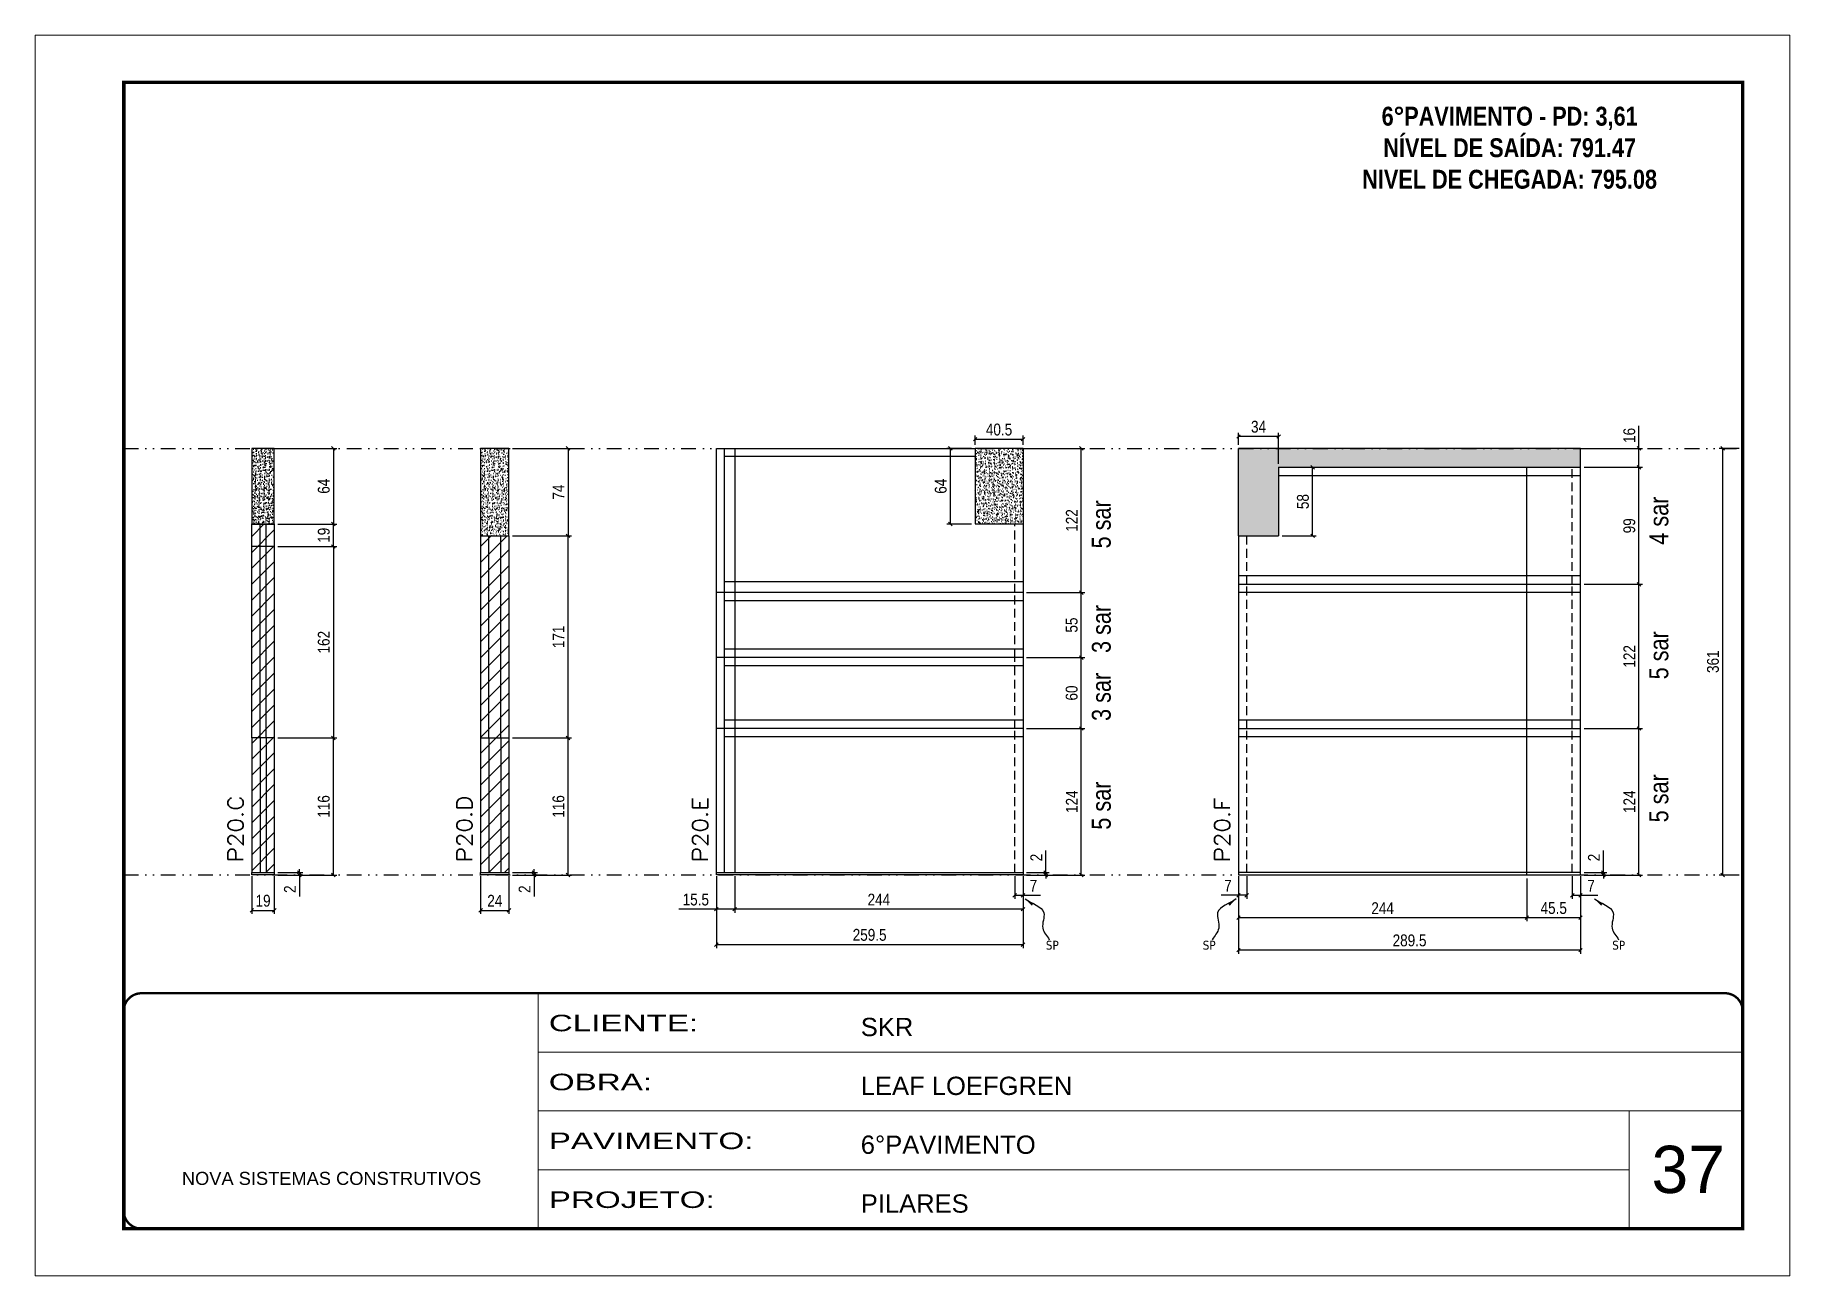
# Model space of a CAD drawing. Extents: x 14400 to 27878, y -21631 to 6985.
# Drawn here: x 14413 to 15898, y -4402 to -3352 of the extents above; entities that cross this region are included whole.
import ezdxf

# ---------------------------------------------------------------- set-up
doc = ezdxf.new("R2010")
doc.units = 0
for name, pattern in [('CONTINUO', [0]), ('DASHED', [0.75, 0.5, -0.25]), ('DIVIDE2', [0.625, 0.25, -0.125, 0, -0.125, 0, -0.125]), ('HIDDEN', [0.375, 0.25, -0.125])]:
    doc.linetypes.add(name, pattern=pattern)
for name, color, linetype, lineweight in [('CARIMBO', 255, 'Continuous', 9), ('Folhas', 255, 'Continuous', 9), ('Hachura', 251, 'Continuous', 9), ('SARRAFO DE PRESSAO', 251, 'DASHED', 9), ('Texto Seção', 7, 'Continuous', 15)]:
    doc.layers.add(name, color=color, linetype=linetype, lineweight=lineweight)
for name, color, linetype in [('COTA', 241, 'Continuous'), ('NOMENCLATURA', 7, 'Continuous'), ('Nível', 160, 'Continuous'), ('Painéis', 200, 'Continuous'), ('SARR_2.2x7', 40, 'Continuous'), ('Sarrafo de Pressão', 42, 'HIDDEN'), ('texto', 7, 'Continuous')]:
    doc.layers.add(name, color=color, linetype=linetype)
doc.styles.add('ARIAL', font='arial.ttf')
doc.styles.add('ARIAL_NARROW', font='ARIALN.TTF', dxfattribs={"height": 0.2})
doc.styles.add('COTA TECNICA', font='techl___.ttf', dxfattribs={"height": 10})
doc.styles.add('COTA TECNICA-50', font='techl___.ttf', dxfattribs={"height": 10})
doc.styles.add('REGUA-120', font='ROMANS.shx', dxfattribs={"height": 15})
doc.styles.add('ROMANC', font='techb___.ttf', dxfattribs={"height": 2.5})
doc.styles.get("Standard").update_dxf_attribs({"font": 'arial.ttf'})
doc.styles.add('Tecnologia', font='')
doc.styles.get('Tecnologia').set_extended_font_data('Forgotten Futurist')
doc.dimstyles.new('COTA PAINEL-50', dxfattribs={"dimtxt": 10, "dimasz": 3, "dimexe": 3, "dimexo": 3, "dimgap": 3, "dimtad": 1, "dimdec": 1, "dimzin": 12, "dimdsep": 46, "dimtxsty": 'COTA TECNICA-50', "dimblk1": 'OBLIQUE', "dimblk2": 'OBLIQUE', "dimsah": 1, "dimcen": 0.9, "dimclrd": 4, "dimclre": 4, "dimclrt": 240, "dimadec": 1, "dimazin": 3, "dimtfac": 1, "dimtdec": 1, "dimtmove": 0, "dimatfit": 3, "dimfxl": 1, "dimtolj": 1, "dimtzin": 12, "dimarcsym": 0})
doc.dimstyles.new('PAINEL', dxfattribs={"dimtxt": 10, "dimasz": 3, "dimexe": 3, "dimexo": 3, "dimgap": 3, "dimtad": 1, "dimdec": 1, "dimzin": 12, "dimdsep": 46, "dimtxsty": 'COTA TECNICA', "dimblk1": 'OBLIQUE', "dimblk2": 'OBLIQUE', "dimsah": 1, "dimcen": 0.9, "dimclrd": 4, "dimclre": 4, "dimclrt": 240, "dimadec": 1, "dimazin": 3, "dimtfac": 1, "dimtdec": 1, "dimtmove": 0, "dimatfit": 3, "dimfxl": 1, "dimtolj": 1, "dimtzin": 12, "dimarcsym": 0})
doc.dimstyles.get("Standard").update_dxf_attribs({"dimtxt": 0.18, "dimasz": 0.18, "dimexe": 0.18, "dimexo": 0.0625, "dimgap": 0.09, "dimtad": 0, "dimtih": 1, "dimtoh": 1, "dimdec": 4, "dimzin": 0, "dimdsep": 46, "dimtxsty": 'Standard', "dimcen": 0.09, "dimadec": 0, "dimazin": 0, "dimtfac": 1, "dimtdec": 4, "dimtofl": 0, "dimtmove": 0, "dimatfit": 3, "dimfxl": 1, "dimtolj": 1, "dimtzin": 0, "dimarcsym": 0})

msp = doc.modelspace()

# ---------------------------------------------------------------- texts
at = {"layer": 'CARIMBO', "style": 'ARIAL'}
msp.add_text('37', height=40, dxfattribs=at).set_placement((15781.33, -4332.3))
at = {"layer": 'NOMENCLATURA', "style": 'ARIAL_NARROW'}
for s, p in [('5 sar', (15323.72, -3786.84)), ('4 sar', (15795.55, -3783.71)), ('3 sar', (15323.72, -3875.34)), ('5 sar', (15795.55, -3897.65)), ('3 sar', (15323.72, -3932.84)), ('5 sar', (15795.55, -4018.65)), ('5 sar', (15323.72, -4024.84))]:
    msp.add_text(s, height=16, rotation=90, dxfattribs=at).set_placement(p)
at = {"layer": 'NOMENCLATURA', "color": 2, "insert": (15661.31, -3386.39), "char_height": 16, "attachment_point": 2, "style": 'ROMANC'}
msp.add_mtext_dynamic_manual_height_columns('\\P6°PAVIMENTO - PD: 3,61\\PNÍVEL DE SAÍDA: 791.47\\PNIVEL DE CHEGADA: 795.08', width=432.3511, gutter_width=1, heights=[0], dxfattribs=at)
at = {"layer": 'texto', "color": 0, "char_height": 7.5, "attachment_point": 5}
for insert in [(15274.26, -4122.66), (15407.03, -4122.66), (15753.55, -4122.66)]:
    msp.add_mtext('{\\fTahoma|b0|i0|c0|p34;\\C4;SP}', dxfattribs=dict(at, insert=insert))
at = {"layer": 'Texto Seção', "style": 'REGUA-120', "width": 1.1}
for s, p in [('P20.C', (14589.66, -4052.4)), ('P20.D', (14783.23, -4052.4)), ('P20.E', (14982.73, -4052.4)), ('P20.F', (15424.55, -4052.4))]:
    msp.add_text(s, height=13, rotation=90, dxfattribs=at).set_placement(p)

# ---------------------------------------------------------------- blocks, each defined once
blk = doc.blocks.new('9999999999')
at = {"color": 30, "linetype": 'CONTINUO'}
for p, q in [((98564.6, 34230.2), (98564.6, 34429.4)), ((98564.6, 34379.6), (99584, 34379.6)), ((98564.6, 34329.8), (99488, 34329.8)), ((99584, 34329.8), (99488, 34329.8)), ((99488, 34329.8), (99488, 34230.2)), ((98564.6, 34280), (99488, 34280))]:
    blk.add_line(p, q, dxfattribs=at)
at = {"color": 30, "linetype": 'CONTINUO', "const_width": 2}
blk.add_lwpolyline([(99584, 34230.2), (99584, 34414.4, 0.414214), (99569, 34429.4), (98229, 34429.4, 0.414214), (98214, 34414.4), (98214, 34245.2, 0.414214), (98229, 34230.2), (99584, 34230.2)], format="xyb", dxfattribs=at)
at = {"layer": 'Folhas'}
blk.add_lwpolyline([(98139, 34190.2), (99624, 34190.2), (99624, 35240.2), (98139, 35240.2)], close=True, dxfattribs=at)
at = {"layer": 'Folhas', "color": 30, "const_width": 3}
blk.add_lwpolyline([(98214, 34230.2), (99584, 34230.2), (99584, 35200.2), (98214, 35200.2)], close=True, dxfattribs=at)
at = {"color": 7, "linetype": 'Continuous', "ltscale": 5, "style": 'ARIAL'}
for s, height, p in [('SKR', 15.48, (98837.7, 34393.1)), ('LEAF LOEFGREN', 15.483, (98837.7, 34343.3)), ('6°PAVIMENTO', 15.483, (98837.7, 34293.5)), ('NOVA SISTEMAS CONSTRUTIVOS', 11.059, (98263.2, 34267.2)), ('PILARES', 15.48, (98837.7, 34243.7))]:
    blk.add_text(s, height=height, dxfattribs=at).set_placement(p)
at = {"layer": 'Folhas', "color": 7, "style": 'Tecnologia', "width": 1.5}
for s, p in [('CLIENTE:', (98573.7, 34397.2)), ('OBRA:', (98573.7, 34347.3)), ('PAVIMENTO:', (98573.7, 34297.5)), ('PROJETO:', (98573.7, 34247.7))]:
    blk.add_text(s, height=14, dxfattribs=at).set_placement(p)
blk = doc.blocks.new('_Oblique')
at = {"color": 0, "linetype": 'ByBlock', "lineweight": -2}
blk.add_line((-0.5, -0.5), (0.5, 0.5), dxfattribs=at)
blk = doc.blocks.new('*D3442')
at = {"layer": 'COTA', "color": 4, "lineweight": -2, "transparency": 16777216}
for p, q in [((14596.9, -4064.2), (14596.9, -4096.1)), ((14615.9, -4064.2), (14615.9, -4096.1)), ((14596.9, -4093.1), (14615.9, -4093.1))]:
    blk.add_line(p, q, dxfattribs=at)
at = {"layer": 'Defpoints', "color": 0, "transparency": 16777216}
for p in [(14596.9, -4061.2), (14615.9, -4061.2), (14615.9, -4093.1)]:
    blk.add_point(p, dxfattribs=at)
at = {"layer": 'COTA', "color": 4, "lineweight": -2, "transparency": 16777216, "xscale": 3, "yscale": 3, "zscale": 3, "rotation": 180}
blk.add_blockref('_Oblique', (14596.9, -4093.1), dxfattribs=at)
at = {"layer": 'COTA', "color": 4, "lineweight": -2, "transparency": 16777216, "xscale": 3, "yscale": 3, "zscale": 3}
blk.add_blockref('_Oblique', (14615.9, -4093.1), dxfattribs=at)
at = {"layer": 'COTA', "color": 240, "transparency": 16777216, "insert": (14606.4, -4085), "char_height": 10, "attachment_point": 5, "style": 'COTA TECNICA'}
blk.add_mtext('\\A1;19', dxfattribs=at)
blk = doc.blocks.new('*D3443')
at = {"layer": 'COTA', "color": 4, "lineweight": -2, "transparency": 16777216}
for p, q in [((14618.9, -4061.2), (14640.1, -4061.2)), ((14618.9, -4063.2), (14640.1, -4063.2)), ((14637.1, -4061.2), (14637.1, -4058.2)), ((14637.1, -4061.2), (14637.1, -4063.2)), ((14637.1, -4063.2), (14637.1, -4081.3))]:
    blk.add_line(p, q, dxfattribs=at)
at = {"layer": 'Defpoints', "color": 0, "transparency": 16777216}
for p in [(14615.9, -4061.2), (14615.9, -4063.2), (14637.1, -4061.2)]:
    blk.add_point(p, dxfattribs=at)
at = {"layer": 'COTA', "color": 4, "lineweight": -2, "transparency": 16777216, "xscale": 3, "yscale": 3, "zscale": 3}
for p, rotation in [((14637.1, -4061.2), 270), ((14637.1, -4063.2), 90)]:
    blk.add_blockref('_Oblique', p, dxfattribs=dict(at, rotation=rotation))
at = {"layer": 'COTA', "color": 240, "transparency": 16777216, "insert": (14629.1, -4075.2), "char_height": 10, "attachment_point": 5, "rotation": 90, "style": 'COTA TECNICA-50'}
blk.add_mtext('\\A1;2', dxfattribs=at)
blk = doc.blocks.new('*D3444')
at = {"layer": 'COTA', "color": 4, "lineweight": -2, "transparency": 16777216}
for p, q in [((15431.8, -4064.2), (15431.8, -4129.8)), ((15721.3, -4064.2), (15721.3, -4129.8)), ((15721.3, -4126.8), (15431.8, -4126.8))]:
    blk.add_line(p, q, dxfattribs=at)
at = {"layer": 'Defpoints', "color": 0, "transparency": 16777216}
for p in [(15431.8, -4061.2), (15721.3, -4061.2), (15431.8, -4126.8)]:
    blk.add_point(p, dxfattribs=at)
at = {"layer": 'COTA', "color": 4, "lineweight": -2, "transparency": 16777216, "xscale": 3, "yscale": 3, "zscale": 3, "rotation": 180}
blk.add_blockref('_Oblique', (15431.8, -4126.8), dxfattribs=at)
at = {"layer": 'COTA', "color": 4, "lineweight": -2, "transparency": 16777216, "xscale": 3, "yscale": 3, "zscale": 3}
blk.add_blockref('_Oblique', (15721.3, -4126.8), dxfattribs=at)
at = {"layer": 'COTA', "color": 240, "transparency": 16777216, "insert": (15576.6, -4118.6), "char_height": 10, "attachment_point": 5, "style": 'COTA TECNICA'}
blk.add_mtext('\\A1;289.5', dxfattribs=at)
blk = doc.blocks.new('*D3445')
at = {"layer": 'COTA', "color": 4, "lineweight": -2, "transparency": 16777216}
for p, q in [((15714.3, -4064.2), (15714.3, -4083.4)), ((15721.3, -4066.2), (15721.3, -4083.4)), ((15714.3, -4080.4), (15721.3, -4080.4)), ((15721.3, -4080.4), (15736, -4080.4))]:
    blk.add_line(p, q, dxfattribs=at)
at = {"layer": 'Defpoints', "color": 0, "transparency": 16777216}
for p in [(15714.3, -4061.2), (15721.3, -4063.2), (15721.3, -4080.4)]:
    blk.add_point(p, dxfattribs=at)
at = {"layer": 'COTA', "color": 4, "lineweight": -2, "transparency": 16777216, "xscale": 3, "yscale": 3, "zscale": 3, "rotation": 180}
blk.add_blockref('_Oblique', (15714.3, -4080.4), dxfattribs=at)
at = {"layer": 'COTA', "color": 4, "lineweight": -2, "transparency": 16777216, "xscale": 3, "yscale": 3, "zscale": 3}
blk.add_blockref('_Oblique', (15721.3, -4080.4), dxfattribs=at)
at = {"layer": 'COTA', "color": 240, "transparency": 16777216, "insert": (15730.2, -4072.3), "char_height": 10, "attachment_point": 5, "style": 'COTA TECNICA-50'}
blk.add_mtext('\\A1;7', dxfattribs=at)
blk = doc.blocks.new('*D3446')
at = {"layer": 'COTA', "color": 4, "lineweight": -2, "transparency": 16777216}
for p, q in [((15431.8, -4066.2), (15431.8, -4083.4)), ((15438.8, -4064.2), (15438.8, -4083.4)), ((15431.8, -4080.4), (15417.1, -4080.4)), ((15438.8, -4080.4), (15431.8, -4080.4))]:
    blk.add_line(p, q, dxfattribs=at)
at = {"layer": 'Defpoints', "color": 0, "transparency": 16777216}
for p in [(15431.8, -4063.2), (15438.8, -4061.2), (15431.8, -4080.4)]:
    blk.add_point(p, dxfattribs=at)
at = {"layer": 'COTA', "color": 4, "lineweight": -2, "transparency": 16777216, "xscale": 3, "yscale": 3, "zscale": 3, "rotation": 180}
blk.add_blockref('_Oblique', (15431.8, -4080.4), dxfattribs=at)
at = {"layer": 'COTA', "color": 4, "lineweight": -2, "transparency": 16777216, "xscale": 3, "yscale": 3, "zscale": 3}
blk.add_blockref('_Oblique', (15438.8, -4080.4), dxfattribs=at)
at = {"layer": 'COTA', "color": 240, "transparency": 16777216, "insert": (15422.9, -4072.3), "char_height": 10, "attachment_point": 5, "style": 'COTA TECNICA-50'}
blk.add_mtext('\\A1;7', dxfattribs=at)
blk = doc.blocks.new('*D3447')
at = {"layer": 'COTA', "color": 4, "lineweight": -2, "transparency": 16777216}
for p, q in [((15740.6, -4061.2), (15740.6, -4042.4)), ((15724.3, -4061.2), (15743.6, -4061.2)), ((15724.3, -4063.2), (15743.6, -4063.2)), ((15740.6, -4063.2), (15740.6, -4061.2)), ((15740.6, -4063.2), (15740.6, -4066.2))]:
    blk.add_line(p, q, dxfattribs=at)
at = {"layer": 'Defpoints', "color": 0, "transparency": 16777216}
for p in [(15721.3, -4061.2), (15721.3, -4063.2), (15740.6, -4063.2)]:
    blk.add_point(p, dxfattribs=at)
at = {"layer": 'COTA', "color": 4, "lineweight": -2, "transparency": 16777216, "xscale": 3, "yscale": 3, "zscale": 3}
for p, rotation in [((15740.6, -4061.2), 270), ((15740.6, -4063.2), 90)]:
    blk.add_blockref('_Oblique', p, dxfattribs=dict(at, rotation=rotation))
at = {"layer": 'COTA', "color": 240, "transparency": 16777216, "insert": (15732.6, -4048.4), "char_height": 10, "attachment_point": 5, "rotation": 90, "style": 'COTA TECNICA-50'}
blk.add_mtext('\\A1;2', dxfattribs=at)
blk = doc.blocks.new('*D3448')
at = {"layer": 'COTA', "color": 4, "lineweight": -2, "transparency": 16777216}
for p, q in [((15675.8, -4066.2), (15675.8, -4102.3)), ((15721.3, -4066.2), (15721.3, -4102.3)), ((15675.8, -4099.3), (15721.3, -4099.3))]:
    blk.add_line(p, q, dxfattribs=at)
at = {"layer": 'Defpoints', "color": 0, "transparency": 16777216}
for p in [(15675.8, -4063.2), (15721.3, -4063.2), (15721.3, -4099.3)]:
    blk.add_point(p, dxfattribs=at)
at = {"layer": 'COTA', "color": 4, "lineweight": -2, "transparency": 16777216, "xscale": 3, "yscale": 3, "zscale": 3, "rotation": 180}
blk.add_blockref('_Oblique', (15675.8, -4099.3), dxfattribs=at)
at = {"layer": 'COTA', "color": 4, "lineweight": -2, "transparency": 16777216, "xscale": 3, "yscale": 3, "zscale": 3}
blk.add_blockref('_Oblique', (15721.3, -4099.3), dxfattribs=at)
at = {"layer": 'COTA', "color": 240, "transparency": 16777216, "insert": (15698.6, -4091.2), "char_height": 10, "attachment_point": 5, "style": 'COTA TECNICA'}
blk.add_mtext('\\A1;45.5', dxfattribs=at)
blk = doc.blocks.new('*D3449')
at = {"layer": 'COTA', "color": 4, "lineweight": -2, "transparency": 16777216}
for p, q in [((15431.8, -4066.2), (15431.8, -4102.3)), ((15675.8, -4066.2), (15675.8, -4102.3)), ((15431.8, -4099.3), (15675.8, -4099.3))]:
    blk.add_line(p, q, dxfattribs=at)
at = {"layer": 'Defpoints', "color": 0, "transparency": 16777216}
for p in [(15431.8, -4063.2), (15675.8, -4063.2), (15675.8, -4099.3)]:
    blk.add_point(p, dxfattribs=at)
at = {"layer": 'COTA', "color": 4, "lineweight": -2, "transparency": 16777216, "xscale": 3, "yscale": 3, "zscale": 3, "rotation": 180}
blk.add_blockref('_Oblique', (15431.8, -4099.3), dxfattribs=at)
at = {"layer": 'COTA', "color": 4, "lineweight": -2, "transparency": 16777216, "xscale": 3, "yscale": 3, "zscale": 3}
blk.add_blockref('_Oblique', (15675.8, -4099.3), dxfattribs=at)
at = {"layer": 'COTA', "color": 240, "transparency": 16777216, "insert": (15553.8, -4091.3), "char_height": 10, "attachment_point": 5, "style": 'COTA TECNICA'}
blk.add_mtext('\\A1;244', dxfattribs=at)
blk = doc.blocks.new('*D3450')
at = {"layer": 'COTA', "color": 4, "lineweight": -2, "transparency": 16777216}
for p, q in [((14990, -4064.2), (14990, -4125.1)), ((15249.5, -4064.2), (15249.5, -4125.1)), ((14990, -4122.1), (15249.5, -4122.1))]:
    blk.add_line(p, q, dxfattribs=at)
at = {"layer": 'Defpoints', "color": 0, "transparency": 16777216}
for p in [(14990, -4061.2), (15249.5, -4061.2), (15249.5, -4122.1)]:
    blk.add_point(p, dxfattribs=at)
at = {"layer": 'COTA', "color": 4, "lineweight": -2, "transparency": 16777216, "xscale": 3, "yscale": 3, "zscale": 3, "rotation": 180}
blk.add_blockref('_Oblique', (14990, -4122.1), dxfattribs=at)
at = {"layer": 'COTA', "color": 4, "lineweight": -2, "transparency": 16777216, "xscale": 3, "yscale": 3, "zscale": 3}
blk.add_blockref('_Oblique', (15249.5, -4122.1), dxfattribs=at)
at = {"layer": 'COTA', "color": 240, "transparency": 16777216, "insert": (15119.7, -4113.9), "char_height": 10, "attachment_point": 5, "style": 'COTA TECNICA'}
blk.add_mtext('\\A1;259.5', dxfattribs=at)
blk = doc.blocks.new('*D3451')
at = {"layer": 'COTA', "color": 4, "lineweight": -2, "transparency": 16777216}
for p, q in [((15242.5, -4064.2), (15242.5, -4083.4)), ((15249.5, -4066.2), (15249.5, -4083.4)), ((15242.5, -4080.4), (15249.5, -4080.4)), ((15249.5, -4080.4), (15264.2, -4080.4))]:
    blk.add_line(p, q, dxfattribs=at)
at = {"layer": 'Defpoints', "color": 0, "transparency": 16777216}
for p in [(15242.5, -4061.2), (15249.5, -4063.2), (15249.5, -4080.4)]:
    blk.add_point(p, dxfattribs=at)
at = {"layer": 'COTA', "color": 4, "lineweight": -2, "transparency": 16777216, "xscale": 3, "yscale": 3, "zscale": 3, "rotation": 180}
blk.add_blockref('_Oblique', (15242.5, -4080.4), dxfattribs=at)
at = {"layer": 'COTA', "color": 4, "lineweight": -2, "transparency": 16777216, "xscale": 3, "yscale": 3, "zscale": 3}
blk.add_blockref('_Oblique', (15249.5, -4080.4), dxfattribs=at)
at = {"layer": 'COTA', "color": 240, "transparency": 16777216, "insert": (15258.3, -4072.3), "char_height": 10, "attachment_point": 5, "style": 'COTA TECNICA-50'}
blk.add_mtext('\\A1;7', dxfattribs=at)
blk = doc.blocks.new('*D3452')
at = {"layer": 'COTA', "color": 4, "lineweight": -2, "transparency": 16777216}
for p, q in [((15268.7, -4061.2), (15268.7, -4042.4)), ((15252.5, -4061.2), (15271.7, -4061.2)), ((15252.5, -4063.2), (15271.7, -4063.2)), ((15268.7, -4063.2), (15268.7, -4061.2)), ((15268.7, -4063.2), (15268.7, -4066.2))]:
    blk.add_line(p, q, dxfattribs=at)
at = {"layer": 'Defpoints', "color": 0, "transparency": 16777216}
for p in [(15249.5, -4061.2), (15249.5, -4063.2), (15268.7, -4063.2)]:
    blk.add_point(p, dxfattribs=at)
at = {"layer": 'COTA', "color": 4, "lineweight": -2, "transparency": 16777216, "xscale": 3, "yscale": 3, "zscale": 3}
for p, rotation in [((15268.7, -4061.2), 270), ((15268.7, -4063.2), 90)]:
    blk.add_blockref('_Oblique', p, dxfattribs=dict(at, rotation=rotation))
at = {"layer": 'COTA', "color": 240, "transparency": 16777216, "insert": (15260.7, -4048.4), "char_height": 10, "attachment_point": 5, "rotation": 90, "style": 'COTA TECNICA-50'}
blk.add_mtext('\\A1;2', dxfattribs=at)
blk = doc.blocks.new('*D3453')
at = {"layer": 'COTA', "color": 4, "lineweight": -2, "transparency": 16777216}
for p, q in [((14790.5, -4064.2), (14790.5, -4096.1)), ((14814.5, -4064.2), (14814.5, -4096.1)), ((14790.5, -4093.1), (14814.5, -4093.1))]:
    blk.add_line(p, q, dxfattribs=at)
at = {"layer": 'Defpoints', "color": 0, "transparency": 16777216}
for p in [(14790.5, -4061.2), (14814.5, -4061.2), (14814.5, -4093.1)]:
    blk.add_point(p, dxfattribs=at)
at = {"layer": 'COTA', "color": 4, "lineweight": -2, "transparency": 16777216, "xscale": 3, "yscale": 3, "zscale": 3, "rotation": 180}
blk.add_blockref('_Oblique', (14790.5, -4093.1), dxfattribs=at)
at = {"layer": 'COTA', "color": 4, "lineweight": -2, "transparency": 16777216, "xscale": 3, "yscale": 3, "zscale": 3}
blk.add_blockref('_Oblique', (14814.5, -4093.1), dxfattribs=at)
at = {"layer": 'COTA', "color": 240, "transparency": 16777216, "insert": (14802.5, -4085), "char_height": 10, "attachment_point": 5, "style": 'COTA TECNICA'}
blk.add_mtext('\\A1;24', dxfattribs=at)
blk = doc.blocks.new('*D3454')
at = {"layer": 'COTA', "color": 4, "lineweight": -2, "transparency": 16777216}
for p, q in [((14817.5, -4061.2), (14838.7, -4061.2)), ((14817.5, -4063.2), (14838.7, -4063.2)), ((14835.7, -4061.2), (14835.7, -4058.2)), ((14835.7, -4061.2), (14835.7, -4063.2)), ((14835.7, -4063.2), (14835.7, -4081.3))]:
    blk.add_line(p, q, dxfattribs=at)
at = {"layer": 'Defpoints', "color": 0, "transparency": 16777216}
for p in [(14814.5, -4061.2), (14814.5, -4063.2), (14835.7, -4061.2)]:
    blk.add_point(p, dxfattribs=at)
at = {"layer": 'COTA', "color": 4, "lineweight": -2, "transparency": 16777216, "xscale": 3, "yscale": 3, "zscale": 3}
for p, rotation in [((14835.7, -4061.2), 270), ((14835.7, -4063.2), 90)]:
    blk.add_blockref('_Oblique', p, dxfattribs=dict(at, rotation=rotation))
at = {"layer": 'COTA', "color": 240, "transparency": 16777216, "insert": (14827.7, -4075.2), "char_height": 10, "attachment_point": 5, "rotation": 90, "style": 'COTA TECNICA-50'}
blk.add_mtext('\\A1;2', dxfattribs=at)
blk = doc.blocks.new('*D3455')
at = {"layer": 'COTA', "color": 4, "linetype": 'ByBlock', "lineweight": -2, "transparency": 16777216}
for p, q in [((14817.5, -3702.2), (14867.5, -3702.2)), ((14864.5, -3702.2), (14864.5, -3776.2)), ((14817.5, -3776.2), (14867.5, -3776.2))]:
    blk.add_line(p, q, dxfattribs=at)
at = {"layer": 'Defpoints', "color": 0, "linetype": 'ByBlock', "transparency": 16777216}
for p in [(14814.5, -3702.2), (14814.5, -3776.2), (14864.5, -3776.2)]:
    blk.add_point(p, dxfattribs=at)
at = {"layer": 'COTA', "color": 4, "linetype": 'ByBlock', "lineweight": -2, "transparency": 16777216, "xscale": 3, "yscale": 3, "zscale": 3}
for p, rotation in [((14864.5, -3702.2), 90), ((14864.5, -3776.2), 270)]:
    blk.add_blockref('_Oblique', p, dxfattribs=dict(at, rotation=rotation))
at = {"layer": 'COTA', "color": 240, "linetype": 'ByBlock', "transparency": 16777216, "insert": (14856.4, -3739.2), "char_height": 10, "attachment_point": 5, "rotation": 90, "style": 'COTA TECNICA'}
blk.add_mtext('\\A1;74', dxfattribs=at)
blk = doc.blocks.new('*D3456')
at = {"layer": 'COTA', "color": 4, "lineweight": -2, "transparency": 16777216}
for p, q in [((14817.5, -3947.2), (14867.5, -3947.2)), ((14864.5, -4063.2), (14864.5, -3947.2)), ((14817.5, -4063.2), (14867.5, -4063.2))]:
    blk.add_line(p, q, dxfattribs=at)
at = {"layer": 'Defpoints', "color": 0, "transparency": 16777216}
for p in [(14814.5, -3947.2), (14864.5, -3947.2), (14814.5, -4063.2)]:
    blk.add_point(p, dxfattribs=at)
at = {"layer": 'COTA', "color": 4, "lineweight": -2, "transparency": 16777216, "xscale": 3, "yscale": 3, "zscale": 3}
for p, rotation in [((14864.5, -3947.2), 90), ((14864.5, -4063.2), 270)]:
    blk.add_blockref('_Oblique', p, dxfattribs=dict(at, rotation=rotation))
at = {"layer": 'COTA', "color": 240, "transparency": 16777216, "insert": (14856.4, -4005.2), "char_height": 10, "attachment_point": 5, "rotation": 90, "style": 'COTA TECNICA-50'}
blk.add_mtext('\\A1;116', dxfattribs=at)
blk = doc.blocks.new('*D3457')
at = {"layer": 'COTA', "color": 4, "lineweight": -2, "transparency": 16777216}
for p, q in [((14618.9, -3947.2), (14668.9, -3947.2)), ((14665.9, -4063.2), (14665.9, -3947.2)), ((14618.9, -4063.2), (14668.9, -4063.2))]:
    blk.add_line(p, q, dxfattribs=at)
at = {"layer": 'Defpoints', "color": 0, "transparency": 16777216}
for p in [(14615.9, -3947.2), (14665.9, -3947.2), (14615.9, -4063.2)]:
    blk.add_point(p, dxfattribs=at)
at = {"layer": 'COTA', "color": 4, "lineweight": -2, "transparency": 16777216, "xscale": 3, "yscale": 3, "zscale": 3}
for p, rotation in [((14665.9, -3947.2), 90), ((14665.9, -4063.2), 270)]:
    blk.add_blockref('_Oblique', p, dxfattribs=dict(at, rotation=rotation))
at = {"layer": 'COTA', "color": 240, "transparency": 16777216, "insert": (14657.8, -4005.2), "char_height": 10, "attachment_point": 5, "rotation": 90, "style": 'COTA TECNICA-50'}
blk.add_mtext('\\A1;116', dxfattribs=at)
blk = doc.blocks.new('*D3458')
at = {"layer": 'COTA', "color": 4, "lineweight": -2, "transparency": 16777216}
for p, q in [((15724.3, -3939.2), (15773.7, -3939.2)), ((15770.7, -4063.2), (15770.7, -3939.2)), ((15724.3, -4063.2), (15773.7, -4063.2))]:
    blk.add_line(p, q, dxfattribs=at)
at = {"layer": 'Defpoints', "color": 0, "transparency": 16777216}
for p in [(15721.3, -3939.2), (15770.7, -3939.2), (15721.3, -4063.2)]:
    blk.add_point(p, dxfattribs=at)
at = {"layer": 'COTA', "color": 4, "lineweight": -2, "transparency": 16777216, "xscale": 3, "yscale": 3, "zscale": 3}
for p, rotation in [((15770.7, -3939.2), 90), ((15770.7, -4063.2), 270)]:
    blk.add_blockref('_Oblique', p, dxfattribs=dict(at, rotation=rotation))
at = {"layer": 'COTA', "color": 240, "transparency": 16777216, "insert": (15762.6, -4001.2), "char_height": 10, "attachment_point": 5, "rotation": 90, "style": 'COTA TECNICA'}
blk.add_mtext('\\A1;124', dxfattribs=at)
blk = doc.blocks.new('*D3459')
at = {"layer": 'COTA', "color": 4, "lineweight": -2, "transparency": 16777216}
for p, q in [((15252.5, -3939.2), (15301.8, -3939.2)), ((15298.8, -4063.2), (15298.8, -3939.2)), ((15252.5, -4063.2), (15301.8, -4063.2))]:
    blk.add_line(p, q, dxfattribs=at)
at = {"layer": 'Defpoints', "color": 0, "transparency": 16777216}
for p in [(15249.5, -3939.2), (15298.8, -3939.2), (15249.5, -4063.2)]:
    blk.add_point(p, dxfattribs=at)
at = {"layer": 'COTA', "color": 4, "lineweight": -2, "transparency": 16777216, "xscale": 3, "yscale": 3, "zscale": 3}
for p, rotation in [((15298.8, -3939.2), 90), ((15298.8, -4063.2), 270)]:
    blk.add_blockref('_Oblique', p, dxfattribs=dict(at, rotation=rotation))
at = {"layer": 'COTA', "color": 240, "transparency": 16777216, "insert": (15290.8, -4001.2), "char_height": 10, "attachment_point": 5, "rotation": 90, "style": 'COTA TECNICA'}
blk.add_mtext('\\A1;124', dxfattribs=at)
blk = doc.blocks.new('*D3460')
at = {"layer": 'COTA', "color": 4, "lineweight": -2, "transparency": 16777216}
for p, q in [((15209, -3699.2), (15209, -3691.4)), ((15209, -3694.4), (15249.5, -3694.4)), ((15249.5, -3699.2), (15249.5, -3691.4))]:
    blk.add_line(p, q, dxfattribs=at)
at = {"layer": 'Defpoints', "color": 0, "transparency": 16777216}
for p in [(15249.5, -3694.4), (15209, -3702.2), (15249.5, -3702.2)]:
    blk.add_point(p, dxfattribs=at)
at = {"layer": 'COTA', "color": 4, "lineweight": -2, "transparency": 16777216, "xscale": 3, "yscale": 3, "zscale": 3, "rotation": 180}
blk.add_blockref('_Oblique', (15209, -3694.4), dxfattribs=at)
at = {"layer": 'COTA', "color": 4, "lineweight": -2, "transparency": 16777216, "xscale": 3, "yscale": 3, "zscale": 3}
blk.add_blockref('_Oblique', (15249.5, -3694.4), dxfattribs=at)
at = {"layer": 'COTA', "color": 240, "transparency": 16777216, "insert": (15229.2, -3686.3), "char_height": 10, "attachment_point": 5, "style": 'COTA TECNICA'}
blk.add_mtext('\\A1;40.5', dxfattribs=at)
blk = doc.blocks.new('*D3461')
at = {"layer": 'COTA', "color": 4, "lineweight": -2, "transparency": 16777216}
for p, q in [((14618.9, -3785.2), (14668.9, -3785.2)), ((14665.9, -3785.2), (14665.9, -3947.2)), ((14618.9, -3947.2), (14668.9, -3947.2))]:
    blk.add_line(p, q, dxfattribs=at)
at = {"layer": 'Defpoints', "color": 0, "transparency": 16777216}
for p in [(14615.9, -3785.2), (14615.9, -3947.2), (14665.9, -3947.2)]:
    blk.add_point(p, dxfattribs=at)
at = {"layer": 'COTA', "color": 4, "lineweight": -2, "transparency": 16777216, "xscale": 3, "yscale": 3, "zscale": 3}
for p, rotation in [((14665.9, -3785.2), 90), ((14665.9, -3947.2), 270)]:
    blk.add_blockref('_Oblique', p, dxfattribs=dict(at, rotation=rotation))
at = {"layer": 'COTA', "color": 240, "transparency": 16777216, "insert": (14657.8, -3866.2), "char_height": 10, "attachment_point": 5, "rotation": 90, "style": 'COTA TECNICA'}
blk.add_mtext('\\A1;162', dxfattribs=at)
blk = doc.blocks.new('*D3462')
at = {"layer": 'COTA', "color": 4, "lineweight": -2, "transparency": 16777216}
for p, q in [((15252.5, -3879.2), (15301.8, -3879.2)), ((15298.8, -3939.2), (15298.8, -3879.2)), ((15252.5, -3939.2), (15301.8, -3939.2))]:
    blk.add_line(p, q, dxfattribs=at)
at = {"layer": 'Defpoints', "color": 0, "transparency": 16777216}
for p in [(15249.5, -3879.2), (15298.8, -3879.2), (15249.5, -3939.2)]:
    blk.add_point(p, dxfattribs=at)
at = {"layer": 'COTA', "color": 4, "lineweight": -2, "transparency": 16777216, "xscale": 3, "yscale": 3, "zscale": 3}
for p, rotation in [((15298.8, -3879.2), 90), ((15298.8, -3939.2), 270)]:
    blk.add_blockref('_Oblique', p, dxfattribs=dict(at, rotation=rotation))
at = {"layer": 'COTA', "color": 240, "transparency": 16777216, "insert": (15290.7, -3909.2), "char_height": 10, "attachment_point": 5, "rotation": 90, "style": 'COTA TECNICA'}
blk.add_mtext('\\A1;60', dxfattribs=at)
blk = doc.blocks.new('*D3463')
at = {"layer": 'COTA', "color": 4, "lineweight": -2, "transparency": 16777216}
for p, q in [((15724.3, -3817.2), (15773.7, -3817.2)), ((15770.7, -3939.2), (15770.7, -3817.2)), ((15724.3, -3939.2), (15773.7, -3939.2))]:
    blk.add_line(p, q, dxfattribs=at)
at = {"layer": 'Defpoints', "color": 0, "transparency": 16777216}
for p in [(15721.3, -3817.2), (15770.7, -3817.2), (15721.3, -3939.2)]:
    blk.add_point(p, dxfattribs=at)
at = {"layer": 'COTA', "color": 4, "lineweight": -2, "transparency": 16777216, "xscale": 3, "yscale": 3, "zscale": 3}
for p, rotation in [((15770.7, -3817.2), 90), ((15770.7, -3939.2), 270)]:
    blk.add_blockref('_Oblique', p, dxfattribs=dict(at, rotation=rotation))
at = {"layer": 'COTA', "color": 240, "transparency": 16777216, "insert": (15762.6, -3878.2), "char_height": 10, "attachment_point": 5, "rotation": 90, "style": 'COTA TECNICA'}
blk.add_mtext('\\A1;122', dxfattribs=at)
blk = doc.blocks.new('*D3464')
at = {"layer": 'COTA', "color": 4, "linetype": 'ByBlock', "lineweight": -2, "transparency": 16777216}
for p, q in [((14618.9, -3702.2), (14668.9, -3702.2)), ((14665.9, -3702.2), (14665.9, -3766.2)), ((14618.9, -3766.2), (14668.9, -3766.2))]:
    blk.add_line(p, q, dxfattribs=at)
at = {"layer": 'Defpoints', "color": 0, "linetype": 'ByBlock', "transparency": 16777216}
for p in [(14615.9, -3702.2), (14615.9, -3766.2), (14665.9, -3766.2)]:
    blk.add_point(p, dxfattribs=at)
at = {"layer": 'COTA', "color": 4, "linetype": 'ByBlock', "lineweight": -2, "transparency": 16777216, "xscale": 3, "yscale": 3, "zscale": 3}
for p, rotation in [((14665.9, -3702.2), 90), ((14665.9, -3766.2), 270)]:
    blk.add_blockref('_Oblique', p, dxfattribs=dict(at, rotation=rotation))
at = {"layer": 'COTA', "color": 240, "linetype": 'ByBlock', "transparency": 16777216, "insert": (14657.8, -3734.2), "char_height": 10, "attachment_point": 5, "rotation": 90, "style": 'COTA TECNICA'}
blk.add_mtext('\\A1;64', dxfattribs=at)
blk = doc.blocks.new('*D3465')
at = {"layer": 'COTA', "color": 4, "lineweight": -2, "transparency": 16777216}
for p, q in [((14618.9, -3766.2), (14668.9, -3766.2)), ((14665.9, -3785.2), (14665.9, -3766.2)), ((14618.9, -3785.2), (14668.9, -3785.2))]:
    blk.add_line(p, q, dxfattribs=at)
at = {"layer": 'Defpoints', "color": 0, "transparency": 16777216}
for p in [(14615.9, -3766.2), (14665.9, -3766.2), (14615.9, -3785.2)]:
    blk.add_point(p, dxfattribs=at)
at = {"layer": 'COTA', "color": 4, "lineweight": -2, "transparency": 16777216, "xscale": 3, "yscale": 3, "zscale": 3}
for p, rotation in [((14665.9, -3766.2), 90), ((14665.9, -3785.2), 270)]:
    blk.add_blockref('_Oblique', p, dxfattribs=dict(at, rotation=rotation))
at = {"layer": 'COTA', "color": 240, "transparency": 16777216, "insert": (14657.8, -3775.7), "char_height": 10, "attachment_point": 5, "rotation": 90, "style": 'COTA TECNICA'}
blk.add_mtext('\\A1;19', dxfattribs=at)
blk = doc.blocks.new('*D3466')
at = {"layer": 'COTA', "color": 4, "lineweight": -2, "transparency": 16777216}
for p, q in [((15724.3, -3718.2), (15773.7, -3718.2)), ((15770.7, -3817.2), (15770.7, -3718.2)), ((15724.3, -3817.2), (15773.7, -3817.2))]:
    blk.add_line(p, q, dxfattribs=at)
at = {"layer": 'Defpoints', "color": 0, "transparency": 16777216}
for p in [(15721.3, -3718.2), (15770.7, -3718.2), (15721.3, -3817.2)]:
    blk.add_point(p, dxfattribs=at)
at = {"layer": 'COTA', "color": 4, "lineweight": -2, "transparency": 16777216, "xscale": 3, "yscale": 3, "zscale": 3}
for p, rotation in [((15770.7, -3718.2), 90), ((15770.7, -3817.2), 270)]:
    blk.add_blockref('_Oblique', p, dxfattribs=dict(at, rotation=rotation))
at = {"layer": 'COTA', "color": 240, "transparency": 16777216, "insert": (15762.6, -3767.7), "char_height": 10, "attachment_point": 5, "rotation": 90, "style": 'COTA TECNICA'}
blk.add_mtext('\\A1;99', dxfattribs=at)
blk = doc.blocks.new('*D3467')
at = {"layer": 'COTA', "color": 4, "lineweight": -2, "transparency": 16777216}
for p, q in [((15770.7, -3702.2), (15770.7, -3683.2)), ((15724.3, -3702.2), (15773.7, -3702.2)), ((15770.7, -3718.2), (15770.7, -3702.2)), ((15724.3, -3718.2), (15773.7, -3718.2))]:
    blk.add_line(p, q, dxfattribs=at)
at = {"layer": 'Defpoints', "color": 0, "transparency": 16777216}
for p in [(15721.3, -3702.2), (15770.7, -3702.2), (15721.3, -3718.2)]:
    blk.add_point(p, dxfattribs=at)
at = {"layer": 'COTA', "color": 4, "lineweight": -2, "transparency": 16777216, "xscale": 3, "yscale": 3, "zscale": 3}
for p, rotation in [((15770.7, -3702.2), 90), ((15770.7, -3718.2), 270)]:
    blk.add_blockref('_Oblique', p, dxfattribs=dict(at, rotation=rotation))
at = {"layer": 'COTA', "color": 240, "transparency": 16777216, "insert": (15762.6, -3691.2), "char_height": 10, "attachment_point": 5, "rotation": 90, "style": 'COTA TECNICA'}
blk.add_mtext('\\A1;16', dxfattribs=at)
blk = doc.blocks.new('*D3468')
at = {"layer": 'COTA', "color": 4, "lineweight": -2, "transparency": 16777216}
for p, q in [((15468.8, -3718.2), (15497.6, -3718.2)), ((15494.6, -3776.2), (15494.6, -3718.2)), ((15468.8, -3776.2), (15497.6, -3776.2))]:
    blk.add_line(p, q, dxfattribs=at)
at = {"layer": 'Defpoints', "color": 0, "transparency": 16777216}
for p in [(15465.8, -3718.2), (15494.6, -3718.2), (15465.8, -3776.2)]:
    blk.add_point(p, dxfattribs=at)
at = {"layer": 'COTA', "color": 4, "lineweight": -2, "transparency": 16777216, "xscale": 3, "yscale": 3, "zscale": 3}
for p, rotation in [((15494.6, -3718.2), 90), ((15494.6, -3776.2), 270)]:
    blk.add_blockref('_Oblique', p, dxfattribs=dict(at, rotation=rotation))
at = {"layer": 'COTA', "color": 240, "transparency": 16777216, "insert": (15486.4, -3747.2), "char_height": 10, "attachment_point": 5, "rotation": 90, "style": 'COTA TECNICA'}
blk.add_mtext('\\A1;58', dxfattribs=at)
blk = doc.blocks.new('*D3469')
at = {"layer": 'COTA', "color": 4, "lineweight": -2, "transparency": 16777216}
for p, q in [((15855.5, -3702.2), (15838.6, -3702.2)), ((15841.6, -4063.2), (15841.6, -3702.2)), ((15855.5, -4063.2), (15838.6, -4063.2))]:
    blk.add_line(p, q, dxfattribs=at)
at = {"layer": 'Defpoints', "color": 0, "transparency": 16777216}
for p in [(15841.6, -3702.2), (15858.5, -3702.2), (15858.5, -4063.2)]:
    blk.add_point(p, dxfattribs=at)
at = {"layer": 'COTA', "color": 4, "lineweight": -2, "transparency": 16777216, "xscale": 3, "yscale": 3, "zscale": 3}
for p, rotation in [((15841.6, -3702.2), 90), ((15841.6, -4063.2), 270)]:
    blk.add_blockref('_Oblique', p, dxfattribs=dict(at, rotation=rotation))
at = {"layer": 'COTA', "color": 240, "transparency": 16777216, "insert": (15833.4, -3882.7), "char_height": 10, "attachment_point": 5, "rotation": 90, "style": 'COTA TECNICA'}
blk.add_mtext('\\A1;361', dxfattribs=at)
blk = doc.blocks.new('*D3470')
at = {"layer": 'COTA', "color": 4, "lineweight": -2, "transparency": 16777216}
for p, q in [((14817.5, -3776.2), (14867.5, -3776.2)), ((14864.5, -3947.2), (14864.5, -3776.2)), ((14817.5, -3947.2), (14867.5, -3947.2))]:
    blk.add_line(p, q, dxfattribs=at)
at = {"layer": 'Defpoints', "color": 0, "transparency": 16777216}
for p in [(14814.5, -3776.2), (14864.5, -3776.2), (14814.5, -3947.2)]:
    blk.add_point(p, dxfattribs=at)
at = {"layer": 'COTA', "color": 4, "lineweight": -2, "transparency": 16777216, "xscale": 3, "yscale": 3, "zscale": 3}
for p, rotation in [((14864.5, -3776.2), 90), ((14864.5, -3947.2), 270)]:
    blk.add_blockref('_Oblique', p, dxfattribs=dict(at, rotation=rotation))
at = {"layer": 'COTA', "color": 240, "transparency": 16777216, "insert": (14856.4, -3861.7), "char_height": 10, "attachment_point": 5, "rotation": 90, "style": 'COTA TECNICA'}
blk.add_mtext('\\A1;171', dxfattribs=at)
blk = doc.blocks.new('*D3471')
at = {"layer": 'COTA', "color": 4, "lineweight": -2, "transparency": 16777216}
for p, q in [((15206, -3702.2), (15185, -3702.2)), ((15188, -3766.2), (15188, -3702.2)), ((15206, -3766.2), (15185, -3766.2))]:
    blk.add_line(p, q, dxfattribs=at)
at = {"layer": 'Defpoints', "color": 0, "transparency": 16777216}
for p in [(15188, -3702.2), (15209, -3702.2), (15209, -3766.2)]:
    blk.add_point(p, dxfattribs=at)
at = {"layer": 'COTA', "color": 4, "lineweight": -2, "transparency": 16777216, "xscale": 3, "yscale": 3, "zscale": 3}
for p, rotation in [((15188, -3702.2), 90), ((15188, -3766.2), 270)]:
    blk.add_blockref('_Oblique', p, dxfattribs=dict(at, rotation=rotation))
at = {"layer": 'COTA', "color": 240, "transparency": 16777216, "insert": (15179.9, -3734.2), "char_height": 10, "attachment_point": 5, "rotation": 90, "style": 'COTA TECNICA'}
blk.add_mtext('\\A1;64', dxfattribs=at)
blk = doc.blocks.new('*D3539')
at = {"layer": 'COTA', "color": 4, "lineweight": -2, "transparency": 16777216}
for p, q in [((15005.5, -4064.2), (15005.5, -4095.1)), ((15249.5, -4066.2), (15249.5, -4095.1)), ((15249.5, -4092.1), (15005.5, -4092.1))]:
    blk.add_line(p, q, dxfattribs=at)
at = {"layer": 'Defpoints', "color": 0, "transparency": 16777216}
for p in [(15005.5, -4061.2), (15249.5, -4063.2), (15005.5, -4092.1)]:
    blk.add_point(p, dxfattribs=at)
at = {"layer": 'COTA', "color": 4, "lineweight": -2, "transparency": 16777216, "xscale": 3, "yscale": 3, "zscale": 3, "rotation": 180}
blk.add_blockref('_Oblique', (15005.5, -4092.1), dxfattribs=at)
at = {"layer": 'COTA', "color": 4, "lineweight": -2, "transparency": 16777216, "xscale": 3, "yscale": 3, "zscale": 3}
blk.add_blockref('_Oblique', (15249.5, -4092.1), dxfattribs=at)
at = {"layer": 'COTA', "color": 240, "transparency": 16777216, "insert": (15127.5, -4084), "char_height": 10, "attachment_point": 5, "style": 'COTA TECNICA'}
blk.add_mtext('\\A1;244', dxfattribs=at)
blk = doc.blocks.new('*D3540')
at = {"layer": 'COTA', "color": 4, "lineweight": -2, "transparency": 16777216}
for p, q in [((14990, -4066.2), (14990, -4095.1)), ((15005.5, -4064.2), (15005.5, -4095.1)), ((14990, -4092.1), (14958.2, -4092.1)), ((15005.5, -4092.1), (14990, -4092.1))]:
    blk.add_line(p, q, dxfattribs=at)
at = {"layer": 'Defpoints', "color": 0, "transparency": 16777216}
for p in [(14990, -4063.2), (15005.5, -4061.2), (14990, -4092.1)]:
    blk.add_point(p, dxfattribs=at)
at = {"layer": 'COTA', "color": 4, "lineweight": -2, "transparency": 16777216, "xscale": 3, "yscale": 3, "zscale": 3, "rotation": 180}
blk.add_blockref('_Oblique', (14990, -4092.1), dxfattribs=at)
at = {"layer": 'COTA', "color": 4, "lineweight": -2, "transparency": 16777216, "xscale": 3, "yscale": 3, "zscale": 3}
blk.add_blockref('_Oblique', (15005.5, -4092.1), dxfattribs=at)
at = {"layer": 'COTA', "color": 240, "transparency": 16777216, "insert": (14972.6, -4084), "char_height": 10, "attachment_point": 5, "style": 'COTA TECNICA'}
blk.add_mtext('\\A1;15.5', dxfattribs=at)
blk = doc.blocks.new('*D3541')
at = {"layer": 'COTA', "color": 4, "lineweight": -2, "transparency": 16777216}
for p, q in [((15252.5, -3702.2), (15301.8, -3702.2)), ((15298.8, -3824.2), (15298.8, -3702.2)), ((15252.5, -3824.2), (15301.8, -3824.2))]:
    blk.add_line(p, q, dxfattribs=at)
at = {"layer": 'Defpoints', "color": 0, "transparency": 16777216}
for p in [(15249.5, -3702.2), (15298.8, -3702.2), (15249.5, -3824.2)]:
    blk.add_point(p, dxfattribs=at)
at = {"layer": 'COTA', "color": 4, "lineweight": -2, "transparency": 16777216, "xscale": 3, "yscale": 3, "zscale": 3}
for p, rotation in [((15298.8, -3702.2), 90), ((15298.8, -3824.2), 270)]:
    blk.add_blockref('_Oblique', p, dxfattribs=dict(at, rotation=rotation))
at = {"layer": 'COTA', "color": 240, "transparency": 16777216, "insert": (15290.8, -3763.2), "char_height": 10, "attachment_point": 5, "rotation": 90, "style": 'COTA TECNICA'}
blk.add_mtext('\\A1;122', dxfattribs=at)
blk = doc.blocks.new('*D3542')
at = {"layer": 'COTA', "color": 4, "lineweight": -2, "transparency": 16777216}
for p, q in [((15252.5, -3824.2), (15301.8, -3824.2)), ((15298.8, -3879.2), (15298.8, -3824.2)), ((15252.5, -3879.2), (15301.8, -3879.2))]:
    blk.add_line(p, q, dxfattribs=at)
at = {"layer": 'Defpoints', "color": 0, "transparency": 16777216}
for p in [(15249.5, -3824.2), (15298.8, -3824.2), (15249.5, -3879.2)]:
    blk.add_point(p, dxfattribs=at)
at = {"layer": 'COTA', "color": 4, "lineweight": -2, "transparency": 16777216, "xscale": 3, "yscale": 3, "zscale": 3}
for p, rotation in [((15298.8, -3824.2), 90), ((15298.8, -3879.2), 270)]:
    blk.add_blockref('_Oblique', p, dxfattribs=dict(at, rotation=rotation))
at = {"layer": 'COTA', "color": 240, "transparency": 16777216, "insert": (15290.7, -3851.7), "char_height": 10, "attachment_point": 5, "rotation": 90, "style": 'COTA TECNICA'}
blk.add_mtext('\\A1;55', dxfattribs=at)
blk = doc.blocks.new('*D3543')
at = {"layer": 'COTA', "color": 4, "lineweight": -2, "transparency": 16777216}
for p, q in [((15431.8, -3699.2), (15431.8, -3689.1)), ((15465.8, -3692.1), (15431.8, -3692.1)), ((15465.8, -3715.2), (15465.8, -3689.1))]:
    blk.add_line(p, q, dxfattribs=at)
at = {"layer": 'Defpoints', "color": 0, "transparency": 16777216}
for p in [(15431.8, -3692.1), (15431.8, -3702.2), (15465.8, -3718.2)]:
    blk.add_point(p, dxfattribs=at)
at = {"layer": 'COTA', "color": 4, "lineweight": -2, "transparency": 16777216, "xscale": 3, "yscale": 3, "zscale": 3, "rotation": 180}
blk.add_blockref('_Oblique', (15431.8, -3692.1), dxfattribs=at)
at = {"layer": 'COTA', "color": 4, "lineweight": -2, "transparency": 16777216, "xscale": 3, "yscale": 3, "zscale": 3}
blk.add_blockref('_Oblique', (15465.8, -3692.1), dxfattribs=at)
at = {"layer": 'COTA', "color": 240, "transparency": 16777216, "insert": (15448.8, -3683.9), "char_height": 10, "attachment_point": 5, "style": 'COTA TECNICA'}
blk.add_mtext('\\A1;34', dxfattribs=at)

# ---------------------------------------------------------------- dimensions: what is measured, and where the dimension line sits
at = {"layer": 'COTA'}
for base, p1, p2, dimstyle, picture, middle in [((15249.48, -3694.37), (15208.98, -3702.17), (15249.48, -3702.17), 'PAINEL', '*D3460', (15229.23, -3686.26)), ((15431.8, -3692.09), (15465.8, -3718.17), (15431.8, -3702.17), 'PAINEL', '*D3543', (15448.8, -3683.88)), ((14989.98, -4092.1), (15005.48, -4061.17), (14989.98, -4063.17), 'PAINEL', '*D3540', (14972.59, -4083.99)), ((15005.48, -4092.1), (15249.48, -4063.17), (15005.48, -4061.17), 'PAINEL', '*D3539', (15127.48, -4084.03)), ((15249.48, -4080.41), (15242.48, -4061.17), (15249.48, -4063.17), 'COTA PAINEL-50', '*D3451', (15258.35, -4072.33)), ((15675.8, -4099.35), (15431.8, -4063.17), (15675.8, -4063.17), 'PAINEL', '*D3449', (15553.8, -4091.27)), ((15721.3, -4080.41), (15714.3, -4061.17), (15721.3, -4063.17), 'COTA PAINEL-50', '*D3445', (15730.17, -4072.33))]:
    dim = msp.add_linear_dim(base=base, p1=p1, p2=p2, dimstyle=dimstyle, dxfattribs=at)
    dim.commit()
    dim.dimension.update_dxf_attribs({"geometry": picture, "text_midpoint": middle})
for base, p1, p2, angle, dimstyle, picture, middle in [((15770.67, -3702.17), (15721.3, -3718.17), (15721.3, -3702.17), 90, 'PAINEL', '*D3467', (15762.57, -3691.16)), ((15187.96, -3702.17), (15208.98, -3766.17), (15208.98, -3702.17), 90, 'PAINEL', '*D3471', (15179.86, -3734.17)), ((15298.85, -3702.17), (15249.48, -3824.17), (15249.48, -3702.17), 90, 'PAINEL', '*D3541', (15290.79, -3763.17)), ((15841.63, -3702.17), (15858.47, -4063.17), (15858.47, -3702.17), 90, 'PAINEL', '*D3469', (15833.41, -3882.67)), ((15494.56, -3718.17), (15465.8, -3776.17), (15465.8, -3718.17), 90, 'PAINEL', '*D3468', (15486.43, -3747.17)), ((15770.67, -3718.17), (15721.3, -3817.17), (15721.3, -3718.17), 90, 'PAINEL', '*D3466', (15762.58, -3767.67)), ((14665.9, -3766.17), (14615.91, -3785.17), (14615.91, -3766.17), 90, 'PAINEL', '*D3465', (14657.81, -3775.67)), ((14665.9, -3947.17), (14615.91, -3785.17), (14615.91, -3947.17), 90, 'PAINEL', '*D3461', (14657.8, -3866.17)), ((14864.46, -3776.19), (14814.47, -3947.19), (14814.47, -3776.19), 90, 'PAINEL', '*D3470', (14856.39, -3861.69)), ((15770.67, -3817.17), (15721.3, -3939.17), (15721.3, -3817.17), 90, 'PAINEL', '*D3463', (15762.61, -3878.17)), ((15298.85, -3824.17), (15249.48, -3879.17), (15249.48, -3824.17), 90, 'PAINEL', '*D3542', (15290.74, -3851.67)), ((15298.85, -3879.17), (15249.48, -3939.17), (15249.48, -3879.17), 90, 'PAINEL', '*D3462', (15290.75, -3909.17)), ((14665.9, -3947.17), (14615.91, -4063.17), (14615.91, -3947.17), 90, 'COTA PAINEL-50', '*D3457', (14657.8, -4005.17)), ((14864.46, -3947.19), (14814.47, -4063.17), (14814.47, -3947.19), 90, 'COTA PAINEL-50', '*D3456', (14856.36, -4005.18)), ((15298.85, -3939.17), (15249.48, -4063.17), (15249.48, -3939.17), 90, 'PAINEL', '*D3459', (15290.78, -4001.17)), ((15770.67, -3939.17), (15721.3, -4063.17), (15721.3, -3939.17), 90, 'PAINEL', '*D3458', (15762.6, -4001.17)), ((15431.8, -4080.41), (15438.8, -4061.17), (15431.8, -4063.17), 180, 'COTA PAINEL-50', '*D3446', (15422.94, -4072.33))]:
    dim = msp.add_linear_dim(base=base, p1=p1, p2=p2, angle=angle, dimstyle=dimstyle, dxfattribs=at)
    dim.commit()
    dim.dimension.update_dxf_attribs({"geometry": picture, "text_midpoint": middle})
at = {"layer": 'COTA', "linetype": 'ByBlock'}
for base, p1, p2, picture, middle in [((14665.9, -3766.19), (14615.91, -3702.17), (14615.91, -3766.19), '*D3464', (14657.8, -3734.18)), ((14864.46, -3776.19), (14814.47, -3702.17), (14814.47, -3776.19), '*D3455', (14856.39, -3739.18))]:
    dim = msp.add_linear_dim(base=base, p1=p1, p2=p2, angle=90, dimstyle='PAINEL', dxfattribs=at)
    dim.commit()
    dim.dimension.update_dxf_attribs({"geometry": picture, "text_midpoint": middle})
at = {"layer": 'COTA'}
for base, p1, p2, picture, middle in [((15268.74, -4063.17), (15249.48, -4061.17), (15249.48, -4063.17), '*D3452', (15268.74, -4048.42)), ((15740.56, -4063.17), (15721.3, -4061.17), (15721.3, -4063.17), '*D3447', (15740.56, -4048.42)), ((14637.1, -4061.17), (14615.91, -4063.17), (14615.91, -4061.17), '*D3443', (14637.1, -4075.22)), ((14835.67, -4061.17), (14814.47, -4063.17), (14814.47, -4061.17), '*D3454', (14835.67, -4075.22))]:
    dim = msp.add_linear_dim(base=base, p1=p1, p2=p2, angle=90, dimstyle='COTA PAINEL-50', dxfattribs=at)
    dim.commit()
    dim.dimension.update_dxf_attribs({"geometry": picture, "text_midpoint": middle, "dimtype": 160})
for base, p1, p2, override, picture, middle in [((14615.91, -4093.06), (14596.91, -4061.17), (14615.91, -4061.17), {"dimarcsym": 2}, '*D3442', (14606.41, -4084.97)), ((14814.47, -4093.06), (14790.47, -4061.17), (14814.47, -4061.17), {"dimarcsym": 2}, '*D3453', (14802.47, -4084.99)), ((15249.48, -4122.06), (14989.98, -4061.17), (15249.48, -4061.17), {"dimarcsym": 2}, '*D3450', (15119.73, -4113.92)), ((15721.3, -4099.35), (15675.8, -4063.17), (15721.3, -4063.17), {"dimtmove": 1}, '*D3448', (15698.55, -4091.24))]:
    dim = msp.add_linear_dim(base=base, p1=p1, p2=p2, dimstyle='PAINEL', override=override, dxfattribs=at)
    dim.commit()
    dim.dimension.update_dxf_attribs({"geometry": picture, "text_midpoint": middle})
dim = msp.add_linear_dim(base=(15431.8, -4126.78), p1=(15721.3, -4061.17), p2=(15431.8, -4061.17), angle=180, dimstyle='PAINEL', override={"dimarcsym": 2}, dxfattribs=at)
dim.commit()
dim.dimension.update_dxf_attribs({"geometry": '*D3444', "text_midpoint": (15576.55, -4118.64)})

# ---------------------------------------------------------------- hatches: boundary and pattern name
at = {"layer": 'COTA'}
h = msp.add_hatch(dxfattribs=at)
h.set_pattern_fill('AR-CONC', color=256, scale=0.03)
h.set_pattern_definition([(50, (-1080.954, -8015.0258), (5.4655401, -0.4781726), [0.5715, -6.2865]), (355, (-1080.954, -8015.026), (-1.0573026, 5.7317054), [0.4572, -5.0292175]), (100.451445, (-1080.4986, -8015.0656), (4.4082374, 5.2535326), [0.4857003, -5.3427073]), (46.1842, (-1080.954, -8013.502), (8.1323712, -1.2612698), [0.85725, -9.42975]), (96.63556, (-1080.276, -8013.607), (7.122124, 7.4227837), [0.7285507, -8.0140682]), (351.18415, (-1080.954, -8013.502), (7.122124, 7.4227837), [0.685799, -7.543792]), (21, (-1080.192, -8013.8828), (4.5484317, -3.067956), [0.5715, -6.2865]), (326, (-1080.192, -8013.883), (1.8540609, 5.525639), [0.4572, -5.0292]), (71.451445, (-1079.813, -8014.1384), (6.4024926, 2.457683), [0.4857003, -5.3426981]), (37.5, (-1080.954, -8015.0258), (0.0926581, 2.53665117), [0, -4.96824, 0, -5.1054, 0, -5.04825]), (7.5, (-1080.954, -8015.0258), (2.00458988, 3.00541724), [0, -2.91084, 0, -4.85394, 0, -1.92405]), (327.5, (-1082.6533, -8015.0258), (4.06771786, -0.17186232), [0, -1.905, 0, -5.9436, 0, -7.8867]), (317.5, (-1083.4153, -8015.0258), (4.44387544, 0.7627947), [0, -2.4765, 0, -3.94716, 0, -5.6007])])
h.paths.add_polyline_path([(14615.91, -3702.17), (14596.91, -3702.17), (14596.91, -3766.19), (14615.91, -3766.19)])
h = msp.add_hatch(dxfattribs=at)
h.set_pattern_fill('AR-CONC', color=256, scale=0.03)
h.set_pattern_definition([(50, (-887.3896, -8015.0258), (5.4655401, -0.4781726), [0.5715, -6.2865]), (355, (-887.3896, -8015.026), (-1.0573026, 5.7317054), [0.4572, -5.0292175]), (100.451445, (-886.934, -8015.0656), (4.4082374, 5.2535326), [0.4857003, -5.3427073]), (46.1842, (-887.3896, -8013.502), (8.1323712, -1.2612698), [0.85725, -9.42975]), (96.63556, (-886.712, -8013.607), (7.122124, 7.4227837), [0.7285507, -8.0140682]), (351.18415, (-887.39, -8013.502), (7.122124, 7.4227837), [0.685799, -7.543792]), (21, (-886.6276, -8013.8828), (4.5484317, -3.067956), [0.5715, -6.2865]), (326, (-886.6276, -8013.883), (1.8540609, 5.525639), [0.4572, -5.0292]), (71.451445, (-886.2486, -8014.1384), (6.4024926, 2.457683), [0.4857003, -5.3426981]), (37.5, (-887.3896, -8015.0258), (0.0926581, 2.53665117), [0, -4.96824, 0, -5.1054, 0, -5.04825]), (7.5, (-887.3896, -8015.0258), (2.00458988, 3.00541724), [0, -2.91084, 0, -4.85394, 0, -1.92405]), (327.5, (-889.089, -8015.0258), (4.06771786, -0.17186232), [0, -1.905, 0, -5.9436, 0, -7.8867]), (317.5, (-889.851, -8015.0258), (4.44387544, 0.7627947), [0, -2.4765, 0, -3.94716, 0, -5.6007])])
h.paths.add_polyline_path([(14814.47, -3702.17), (14790.47, -3702.17), (14790.47, -3776.19), (14814.47, -3776.19)])
h = msp.add_hatch(dxfattribs=at)
h.set_pattern_fill('AR-CONC', color=256, scale=0.03)
h.paths.add_polyline_path([(15249.48, -3702.17), (15208.98, -3702.17), (15208.98, -3766.17), (15249.48, -3766.17)])
h = msp.add_hatch(dxfattribs=at)
h.set_pattern_fill('AR-CONC', color=256, scale=0.03)
h.paths.add_polyline_path([(15465.8, -3718.17), (15721.3, -3718.17), (15721.3, -3702.17), (15431.8, -3702.17), (15431.8, -3776.17), (15465.8, -3776.17)])
at = {"layer": 'Hachura', "linetype": 'ByBlock'}
h = msp.add_hatch(dxfattribs=at)
h.set_pattern_fill('ANSI31', color=256, scale=3)
h.paths.add_polyline_path([(14615.91, -3766.17), (14596.91, -3766.17), (14596.91, -3785.17), (14615.91, -3785.17)])
h.paths.add_polyline_path([(14615.91, -3785.17), (14596.91, -3785.17), (14596.91, -3947.17), (14615.91, -3947.17)])
h.paths.add_polyline_path([(14615.91, -3947.17), (14596.91, -3947.17), (14596.91, -4061.17), (14615.91, -4061.17)])
h.paths.add_polyline_path([(14814.47, -3947.19), (14790.47, -3947.19), (14790.47, -4061.17), (14814.47, -4061.17)])
h.paths.add_polyline_path([(14814.47, -3776.19), (14790.47, -3776.19), (14790.47, -3947.19), (14814.47, -3947.19)])

# ---------------------------------------------------------------- linework, layer by layer
at = {"layer": 'COTA'}
for p, q in [((14615.91, -3702.17), (14596.91, -3702.17)), ((15249.48, -3702.17), (15208.98, -3702.17)), ((15249.48, -3702.17), (15249.48, -3766.17)), ((15431.8, -3776.17), (15431.8, -3702.17)), ((15721.3, -3702.17), (15431.8, -3702.17)), ((15721.3, -3718.17), (15721.3, -3702.17))]:
    msp.add_line(p, q, dxfattribs=at)
at = {"layer": 'COTA', "linetype": 'ByBlock'}
for points in [[(14596.91, -3766.19), (14615.91, -3766.19), (14615.91, -3702.17), (14596.91, -3702.17)], [(14790.47, -3776.19), (14814.47, -3776.19), (14814.47, -3702.17), (14790.47, -3702.17)]]:
    msp.add_lwpolyline(points, close=True, dxfattribs=at)
at = {"layer": 'Nível', "color": 4, "linetype": 'DIVIDE2', "ltscale": 50}
for p, q in [((14488.47, -3702.17), (15858.47, -3702.17)), ((14488.47, -4063.17), (15858.47, -4063.17))]:
    msp.add_line(p, q, dxfattribs=at)
at = {"layer": 'Painéis'}
for p, q in [((14989.98, -4061.17), (14989.98, -3702.17)), ((14989.98, -3702.17), (15208.98, -3702.17)), ((15005.48, -3702.17), (15005.48, -4061.17)), ((15208.98, -3702.17), (15208.98, -3766.17)), ((15465.8, -3718.17), (15721.3, -3718.17)), ((15465.8, -3718.17), (15465.8, -3776.17)), ((15675.8, -4063.17), (15675.8, -3718.17)), ((15721.3, -4061.17), (15721.3, -3718.17)), ((15208.98, -3766.17), (15249.48, -3766.17)), ((15249.48, -3766.17), (15249.48, -4061.17)), ((14615.91, -3785.17), (14596.91, -3785.17)), ((14790.47, -3776.19), (14790.47, -4061.17)), ((14790.47, -3776.19), (14814.47, -3776.19)), ((14814.47, -3776.19), (14814.47, -4061.17)), ((15431.8, -3776.17), (15431.8, -4061.17)), ((15431.8, -3776.17), (15465.8, -3776.17)), ((15249.48, -3824.17), (14989.98, -3824.17)), ((15431.8, -3817.17), (15721.3, -3817.17)), ((15249.48, -3879.17), (14989.98, -3879.17)), ((14596.91, -3947.17), (14596.91, -4061.17)), ((14615.91, -3947.17), (14615.91, -4061.17)), ((14790.47, -3947.19), (14814.47, -3947.19)), ((15249.48, -3939.17), (14989.98, -3939.17)), ((15431.8, -3939.17), (15721.3, -3939.17)), ((14596.91, -4061.17), (14615.91, -4061.17)), ((14596.91, -4063.17), (14596.91, -4061.17)), ((14615.91, -4063.17), (14596.91, -4063.17)), ((14615.91, -4061.17), (14615.91, -4063.17)), ((14790.47, -4061.17), (14814.47, -4061.17)), ((14790.47, -4063.17), (14790.47, -4061.17)), ((14814.47, -4063.17), (14790.47, -4063.17)), ((14814.47, -4061.17), (14814.47, -4063.17))]:
    msp.add_line(p, q, dxfattribs=at)
for points in [[(14596.91, -3766.17), (14615.91, -3766.17), (14615.91, -3947.17), (14596.91, -3947.17)], [(14989.98, -4061.17), (15249.48, -4061.17), (15249.48, -4063.17), (14989.98, -4063.17)], [(15721.3, -4061.17), (15431.8, -4061.17), (15431.8, -4063.17), (15721.3, -4063.17)]]:
    msp.add_lwpolyline(points, close=True, dxfattribs=at)
at = {"layer": 'SARR_2.2x7'}
for p, q in [((14996.98, -3824.17), (14996.98, -3702.17)), ((15208.98, -3709.17), (14996.98, -3709.17)), ((15465.8, -3725.17), (15721.3, -3725.17)), ((14603.91, -3785.17), (14603.91, -3766.17)), ((14608.91, -3785.17), (14608.91, -3766.17)), ((14603.91, -3947.17), (14603.91, -3785.17)), ((14608.91, -3947.17), (14608.91, -3785.17)), ((14797.47, -3947.19), (14797.47, -3776.19)), ((14807.47, -3947.19), (14807.47, -3776.19)), ((15249.48, -3815.17), (14996.98, -3815.17)), ((15721.3, -3810.17), (15431.8, -3810.17)), ((14996.98, -3879.17), (14996.98, -3824.17)), ((15249.48, -3831.17), (14996.98, -3831.17)), ((15721.3, -3824.17), (15431.8, -3824.17)), ((15249.48, -3872.17), (14996.98, -3872.17)), ((14996.98, -3939.17), (14996.98, -3879.17)), ((15249.48, -3886.17), (14996.98, -3886.17)), ((15249.48, -3932.17), (14996.98, -3932.17)), ((15721.3, -3932.17), (15431.8, -3932.17)), ((14603.91, -3947.17), (14603.91, -4061.17)), ((14608.91, -3947.17), (14608.91, -4061.17)), ((14797.47, -3947.19), (14797.47, -4061.17)), ((14807.47, -3947.19), (14807.47, -4061.17)), ((14996.98, -4061.17), (14996.98, -3939.17)), ((15249.48, -3946.17), (14996.98, -3946.17)), ((15721.3, -3946.17), (15431.8, -3946.17))]:
    msp.add_line(p, q, dxfattribs=at)
at = {"layer": 'Sarrafo de Pressão', "ltscale": 30}
for p, q in [((15714.3, -3817.17), (15714.3, -3718.17)), ((15242.48, -3824.17), (15242.48, -3766.17)), ((15438.8, -3817.17), (15438.8, -3776.17)), ((15242.48, -3879.17), (15242.48, -3824.17)), ((15438.8, -3939.17), (15438.8, -3817.17)), ((15714.3, -3939.17), (15714.3, -3817.17)), ((15242.48, -3939.17), (15242.48, -3879.17)), ((15242.48, -4061.17), (15242.48, -3939.17)), ((15438.8, -4061.17), (15438.8, -3939.17)), ((15714.3, -4061.17), (15714.3, -3939.17))]:
    msp.add_line(p, q, dxfattribs=at)

# ---------------------------------------------------------------- block references
at = {"layer": 'SARRAFO DE PRESSAO', "color": 6, "linetype": 'ByBlock'}
msp.add_blockref('9999999999', (-83725.51, -38592.65), dxfattribs=at)

msp.set_redraw_order([(e.dxf.handle, doc.entitydb.next_handle()) for e in msp.query("TEXT MTEXT ATTDEF DIMENSION ARC_DIMENSION")])  # texts and dimensions are drawn at this point

# ---------------------------------------------------------------- leaders
at = {"layer": 'COTA', "path_type": 1}
for points in [[(15251.31, -4083.35), (15267.1, -4095.18), (15266.17, -4108.19), (15271.72, -4117.97)], [(15429.97, -4083.35), (15414.19, -4095.18), (15415.11, -4108.19), (15409.56, -4117.97)], [(15733.13, -4083.35), (15748.92, -4095.18), (15747.99, -4108.19), (15753.54, -4117.97)]]:
    msp.add_leader(points, dimstyle='Standard', override={"dimasz": 8}, dxfattribs=at)

doc.saveas('drawing.dxf')
